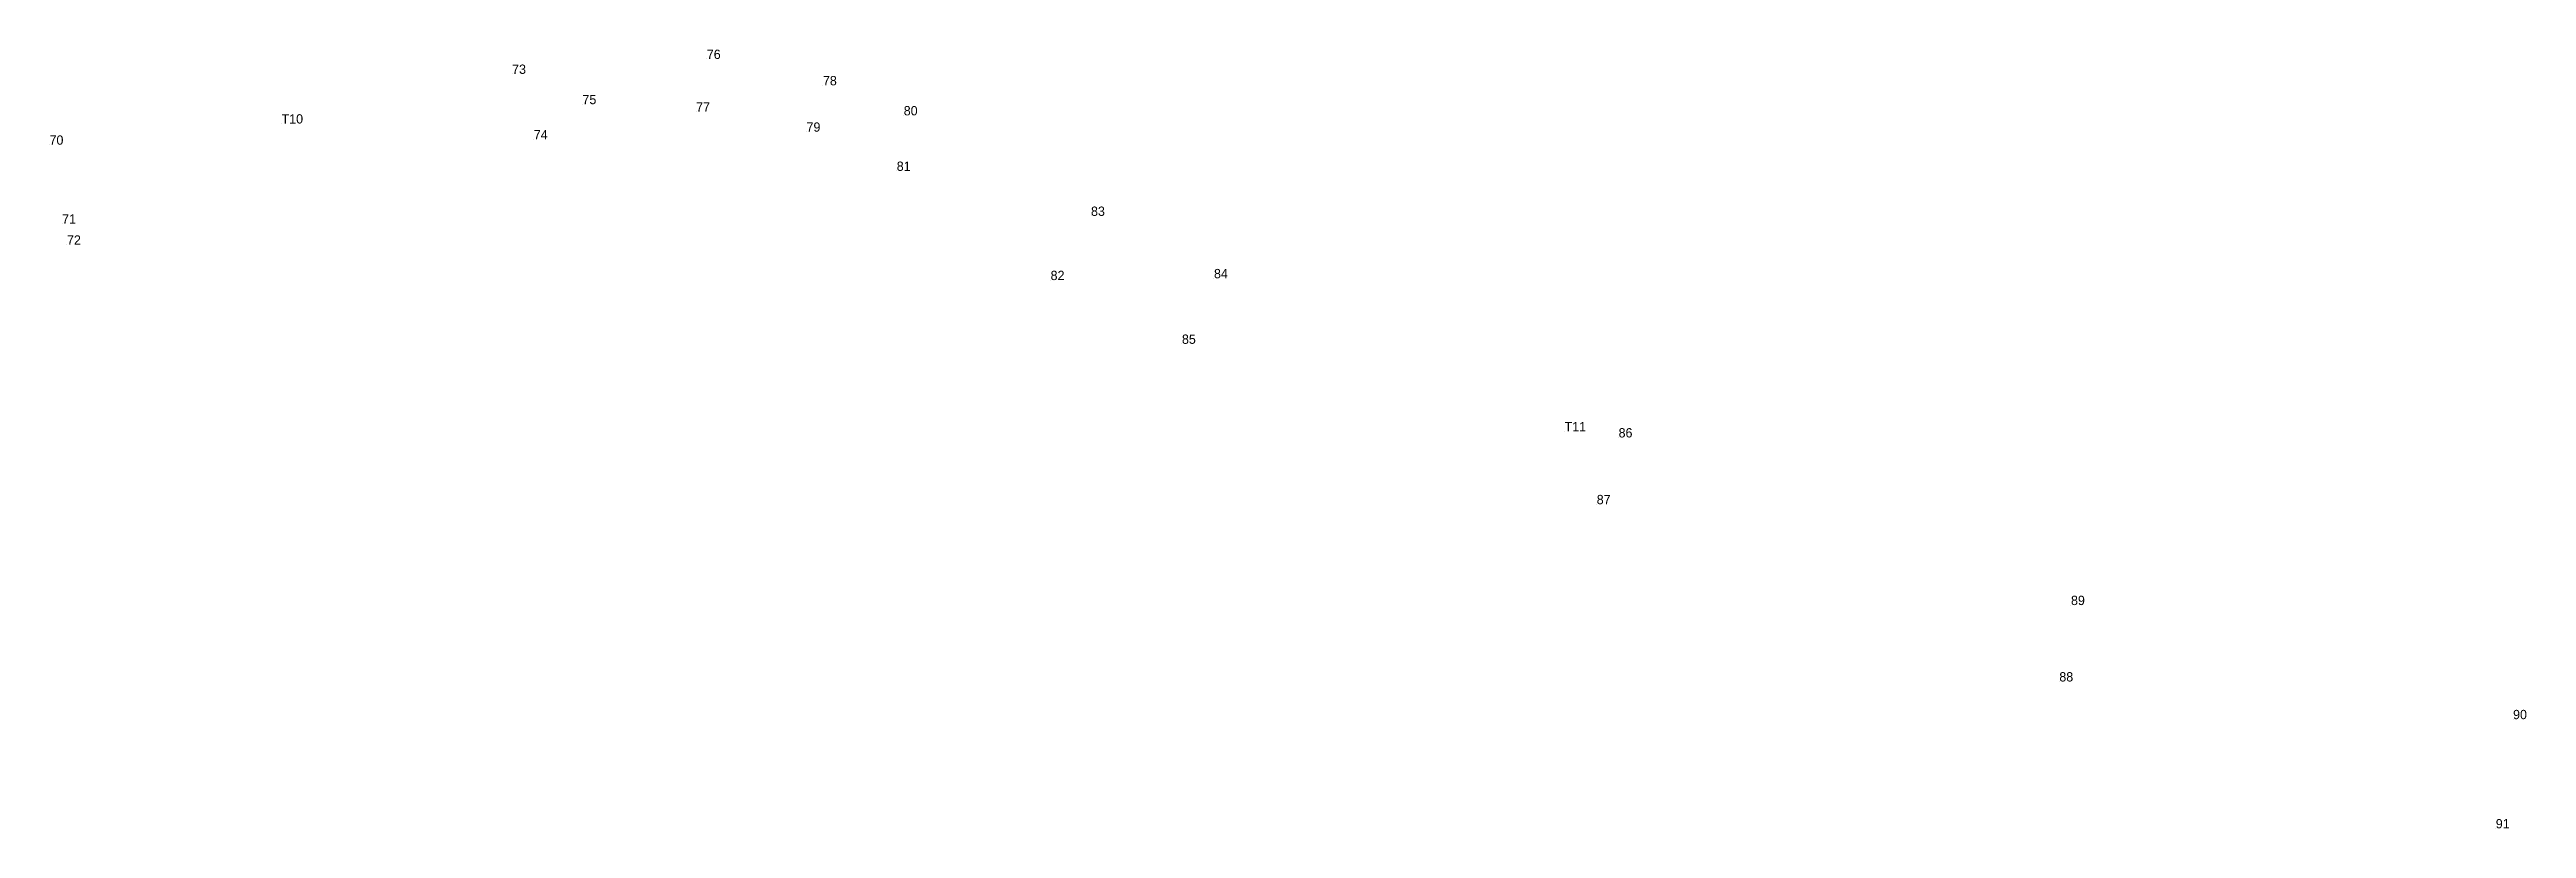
# Model space of a CAD drawing. Extents: x 554259 to 558738, y 1849029 to 1849981.
# Drawn here: x 556437.5 to 556915.5, y 1849830.6 to 1849981 of the extents above; entities that cross this region are included whole.
import ezdxf

# ---------------------------------------------------------------- set-up
doc = ezdxf.new("R2010")
doc.units = 0
doc.layers.add('Level 12', color=7, linetype='Continuous')
doc.layers.add('Level 7', color=7, linetype='Continuous')

msp = doc.modelspace()

# ---------------------------------------------------------------- texts
at = {"layer": 'Level 12'}
for s, p in [('76', (556564.31, 1849979.2)), ('73', (556526.74, 1849976.32)), ('78', (556586.72, 1849974.11)), ('75', (556540.31, 1849970.47)), ('77', (556562.25, 1849969.04)), ('80', (556602.31, 1849968.31)), ('T10', (556482.25, 1849966.73)), ('74', (556530.91, 1849963.66)), ('79', (556583.55, 1849965.15)), ('70', (556437.47, 1849962.64)), ('81', (556600.96, 1849957.59)), ('83', (556638.45, 1849948.9)), ('71', (556439.9, 1849947.4)), ('72', (556440.84, 1849943.34)), ('82', (556630.65, 1849936.5)), ('84', (556662.18, 1849936.85)), ('85', (556656, 1849924.19)), ('T11', (556729.84, 1849907.31)), ('86', (556740.26, 1849906.11)), ('87', (556736.04, 1849893.22)), ('89', (556827.56, 1849873.75)), ('88', (556825.31, 1849858.99)), ('90', (556912.87, 1849851.71)), ('91', (556909.53, 1849830.63))]:
    msp.add_text(s, height=1.8, dxfattribs=at).set_placement(p)

# ---------------------------------------------------------------- linework, layer by layer
at = {"layer": 'Level 7'}
for p, q in [((556564.31, 1849979.2), (556564.31, 1849979.2)), ((556526.74, 1849976.32), (556526.74, 1849976.32)), ((556586.72, 1849974.11), (556586.72, 1849974.11)), ((556540.31, 1849970.47), (556540.31, 1849970.47)), ((556482.25, 1849966.73), (556482.25, 1849966.73)), ((556562.25, 1849969.04), (556562.25, 1849969.04)), ((556583.55, 1849965.15), (556583.55, 1849965.15)), ((556602.31, 1849968.31), (556602.31, 1849968.31)), ((556437.47, 1849962.64), (556437.47, 1849962.64)), ((556530.91, 1849963.66), (556530.91, 1849963.66)), ((556600.96, 1849957.59), (556600.96, 1849957.59)), ((556439.9, 1849947.39), (556439.9, 1849947.39)), ((556638.45, 1849948.91), (556638.45, 1849948.91)), ((556440.84, 1849943.34), (556440.84, 1849943.34)), ((556630.65, 1849936.5), (556630.65, 1849936.5)), ((556662.18, 1849936.85), (556662.18, 1849936.85)), ((556656, 1849924.19), (556656, 1849924.19)), ((556729.83, 1849907.31), (556729.83, 1849907.31)), ((556740.26, 1849906.11), (556740.26, 1849906.11)), ((556736.04, 1849893.22), (556736.04, 1849893.22)), ((556827.56, 1849873.75), (556827.56, 1849873.75)), ((556825.31, 1849858.99), (556825.31, 1849858.99)), ((556912.87, 1849851.71), (556912.87, 1849851.71)), ((556909.53, 1849830.63), (556909.53, 1849830.63))]:
    msp.add_line(p, q, dxfattribs=at)

msp.set_redraw_order([(e.dxf.handle, doc.entitydb.next_handle()) for e in msp.query("TEXT MTEXT ATTDEF DIMENSION ARC_DIMENSION")])  # texts and dimensions are drawn at this point

doc.saveas('drawing.dxf')
